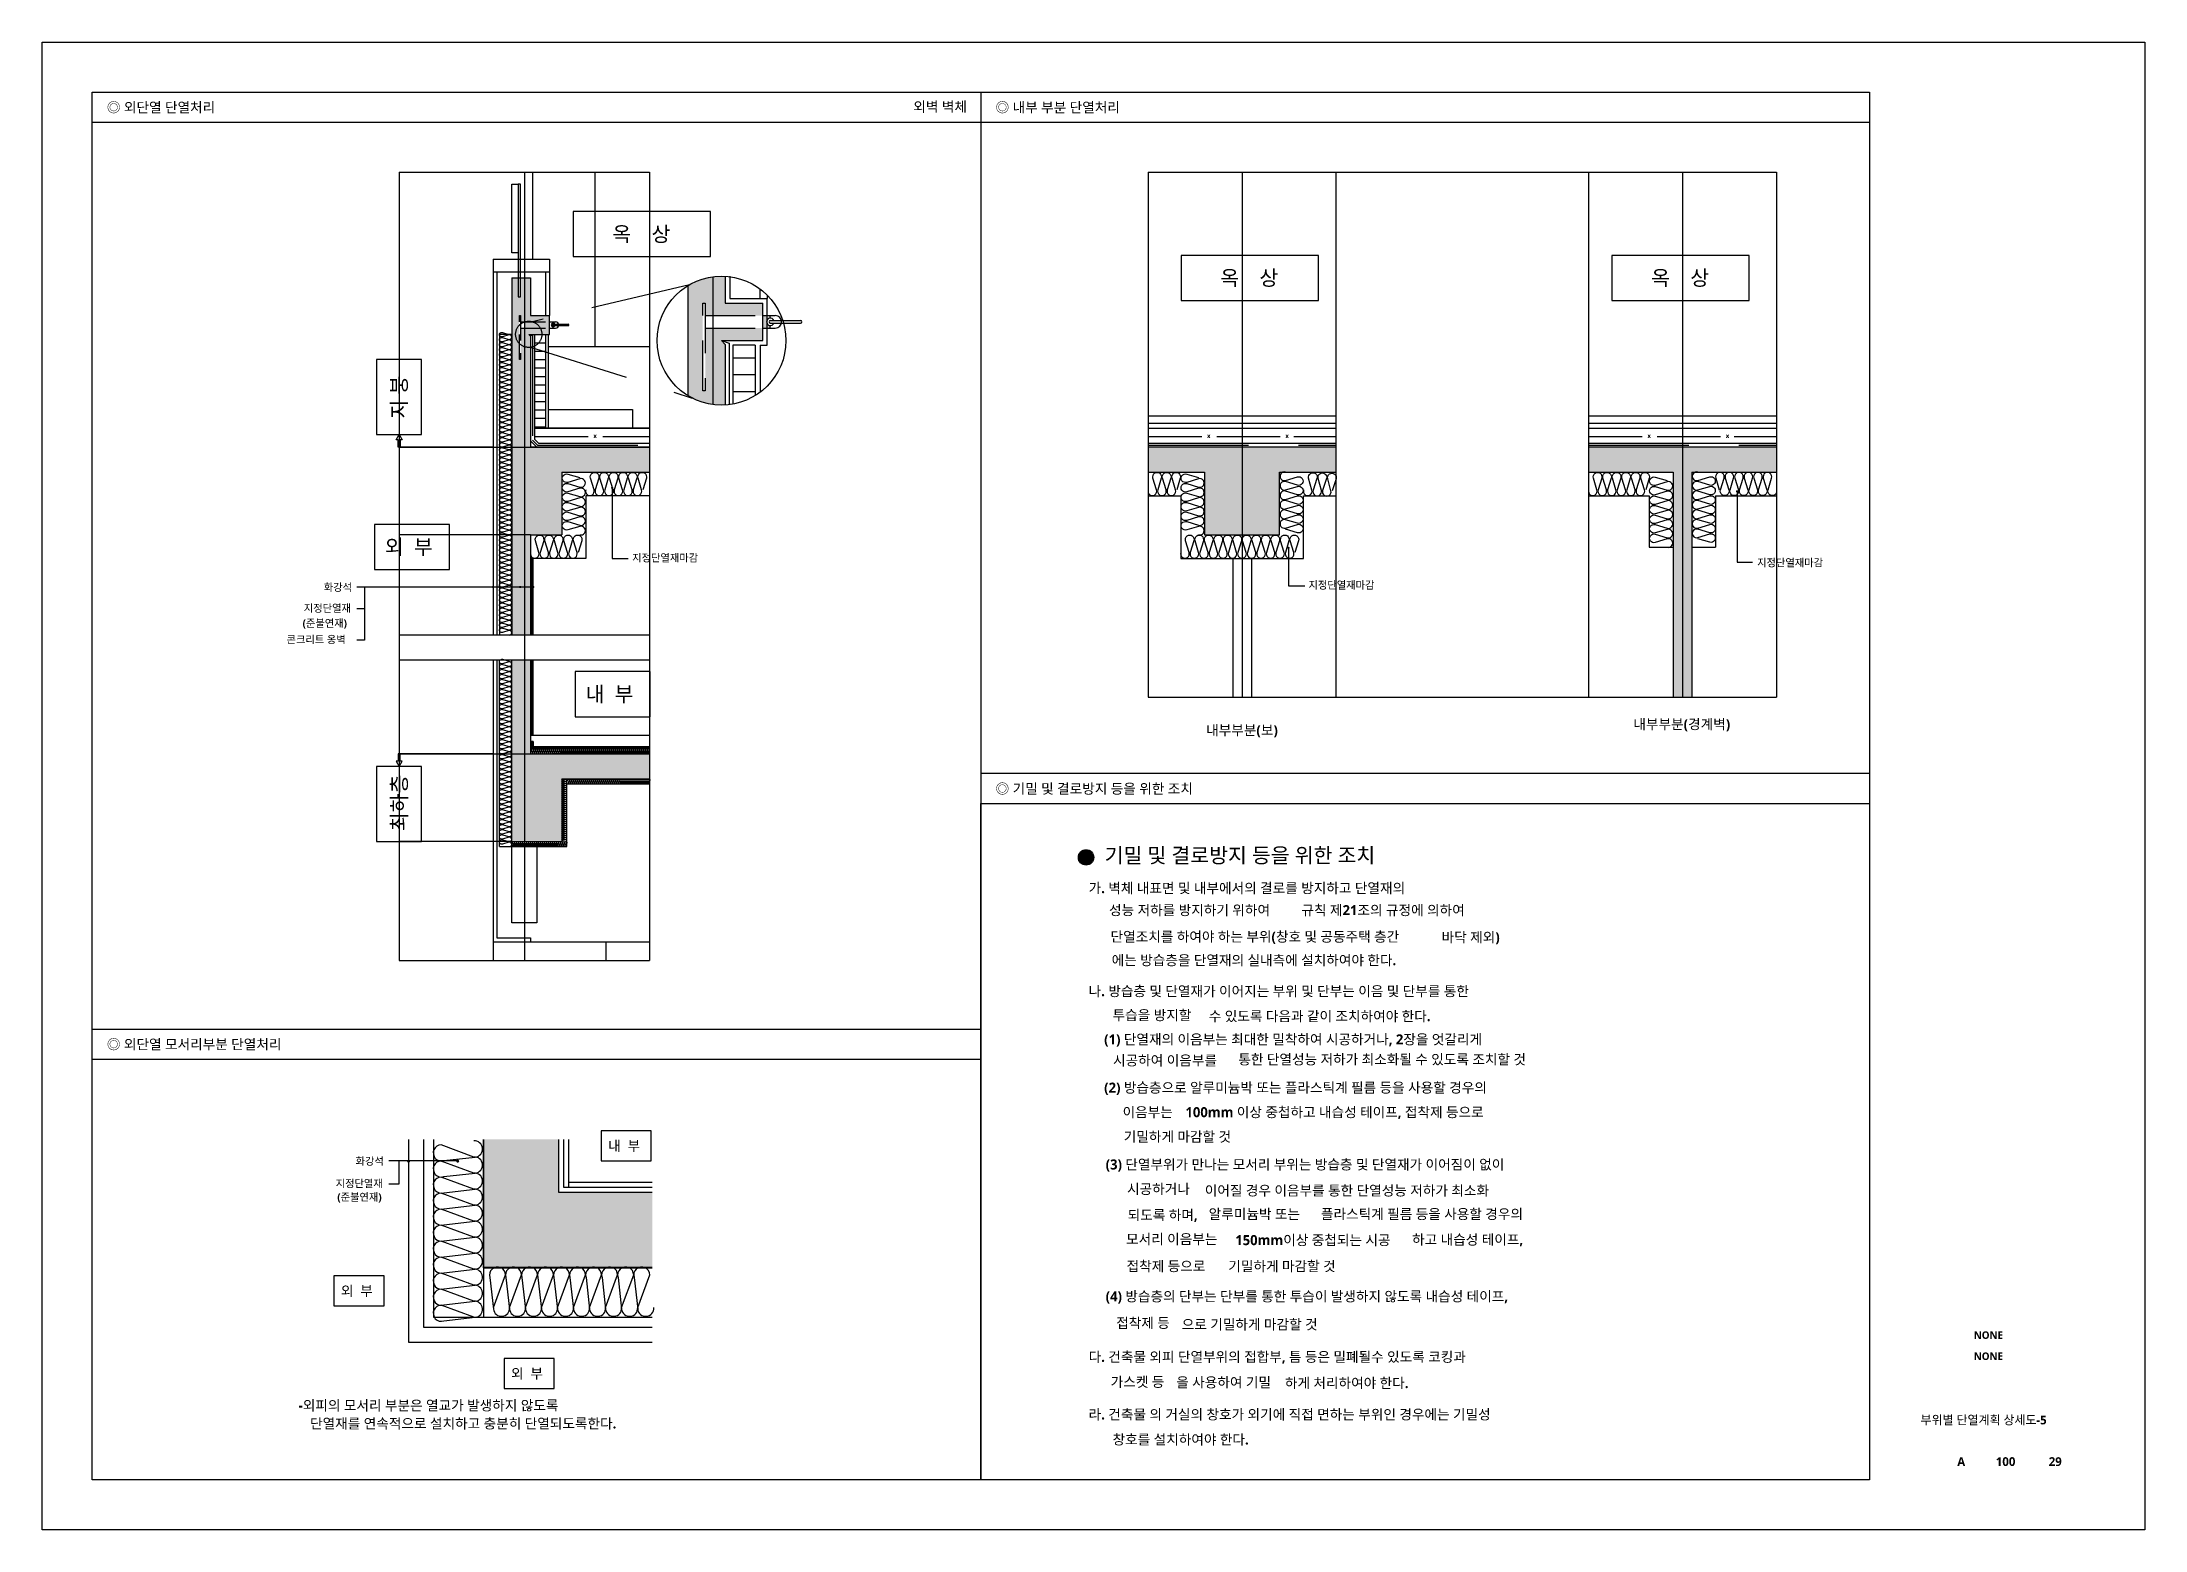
# Model space of a CAD drawing. Header units: millimetres. Extents: x 0 to 190005487, y 0 to 455456909.
# Drawn here: x 16800 to 21000, y 0 to 2970 of the extents above; entities that cross this region are included whole.
import ezdxf
from ezdxf.enums import TextEntityAlignment as Align

# ---------------------------------------------------------------- set-up
doc = ezdxf.new("R2010")
doc.units = ezdxf.units.MM
doc.header["$LTSCALE"] = 800
doc.header["$MEASUREMENT"] = 0
doc.linetypes.add('CEN', pattern=[62, 60, -1, 0, -1])
doc.linetypes.add('HIDDEN', pattern=[0.375, 0.25, -0.125])
doc.layers.get('0').update_dxf_attribs({"linetype": 'CONTINUOUS'})
doc.layers.get('Defpoints').update_dxf_attribs({"color": 153, "linetype": 'CONTINUOUS'})
for name, color, linetype in [('245', 253, 'CONTINUOUS'), ('253', 253, 'CONTINUOUS'), ('A-ANNO-TITL', 7, 'CONTINUOUS'), ('CEN', 1, 'CEN'), ('COL', 2, 'CONTINUOUS'), ('COR', 4, 'CONTINUOUS'), ('DIM', 7, 'CONTINUOUS'), ('FIN', 5, 'CONTINUOUS'), ('HAT', 5, 'CONTINUOUS'), ('HID', 4, 'HIDDEN'), ('TEX', 3, 'CONTINUOUS'), ('text', 3, 'CONTINUOUS'), ('WAL', 3, 'CONTINUOUS'), ('WID', 4, 'CONTINUOUS'), ('내부마감', 9, 'CONTINUOUS')]:
    doc.layers.add(name, color=color, linetype=linetype)
doc.layers.add('치수보조선', color=64, linetype='CONTINUOUS', plot=False)
doc.styles.add('SH_대대리576', font='')
doc.styles.get('SH_대대리576').set_extended_font_data('NanumGothic', bold=True)

msp = doc.modelspace()

# ---------------------------------------------------------------- texts
at = {"color": 2, "style": 'SH_대대리576'}
for s, height, p in [('옥    상', 30, (17939, 2571.8)), ('옥    상', 30, (19153.1, 2484.3)), ('옥    상', 30, (20013.7, 2484.3)), ('외  부', 30, (17484.8, 1947.3)), ('내  부', 30, (17885.6, 1653.3)), ('기밀 및 결로방지 등을 위한 조치', 30, (18922.4, 1331.6)), ('내  부', 20, (17930.7, 756.7)), ('외  부', 20, (17396.9, 467.1)), ('외  부', 20, (17736.7, 302.3))]:
    msp.add_text(s, height=height, dxfattribs=at).set_placement(p)
for s, p in [('지 붕', (17527.9, 2218.6)), ('최하층', (17528.1, 1394.9))]:
    msp.add_text(s, height=30, rotation=90, dxfattribs=at).set_placement(p)
at = {"style": 'SH_대대리576'}
for p in [(17901, 2179.4), (19126.6, 2179.4), (19283.1, 2179.4), (20006.2, 2179.4), (20162.7, 2179.4)]:
    msp.add_text('x', height=9.38, dxfattribs=at).set_placement(p)
at = {"layer": 'A-ANNO-TITL', "style": 'SH_대대리576'}
for s, height, p in [('NONE', 15, (20687.3, 388.9)), ('NONE', 15, (20687.3, 346.7)), ('부위별 단열계획 상세도-5', 17.5, (20677.8, 219.9)), ('A', 17.5, (20633.1, 136.4)), ('100', 17.5, (20721.7, 136.4)), ('29', 17.5, (20820.8, 136.4))]:
    msp.add_text(s, height=height, dxfattribs=at).set_placement(p, align=Align.MIDDLE)
at = {"layer": 'COL', "style": 'SH_대대리576'}
for s, p in [('가. 벽체 내표면 및 내부에서의 결로를 방지하고 단열재의', (18890.3, 1271.2)), (' 성능 저하를 방지하기 위하여', (18924.3, 1227.2)), ('규칙 제21조의 규정에 의하여', (19315.3, 1227.2)), (' 단열조치를 하여야 하는 부위(창호 및 공동주택 층간', (18927.3, 1174.2)), ('바닥 제외)', (19595.3, 1173.2)), ('에는 방습층을 단열재의 실내측에 설치하여야 한다.', (18936.3, 1127.2)), ('나. 방습층 및 단열재가 이어지는 부위 및 단부는 이음 및 단부를 통한 ', (18890.3, 1065.5)), (' 투습을 방지할', (18931.3, 1017.5)), ('수 있도록 다음과 같이 조치하여야 한다.', (19130.3, 1015.5)), ('(1) 단열재의 이음부는 최대한 밀착하여 시공하거나, 2장을 엇갈리게 ', (18921.3, 969.2)), (' 시공하여 이음부를', (18932.3, 927.2)), ('통한 단열성능 저하가 최소화될 수 있도록 조치할 것', (19189.3, 929.2)), ('(2) 방습층으로 알루미늄박 또는 플라스틱계 필름 등을 사용할 경우의 ', (18921.3, 872.9)), (' 이음부는 ', (18951.3, 823.9)), ('100mm 이상 중첩하고 내습성 테이프, 접착제 등으로 ', (19083.6, 823.9)), (' 기밀하게 마감할 것', (18953.6, 774.9)), ('(3) 단열부위가 만나는 모서리 부위는 방습층 및 단열재가 이어짐이 없이', (18924.3, 719.5)), (' 시공하거나', (18960.3, 670.5)), ('이어질 경우 이음부를 통한 단열성능 저하가 최소화', (19122.3, 667.5)), ('되도록 하며,', (18968.3, 618.5)), (' 알루미늄박 또는', (19123.3, 620.5)), ('플라스틱계 필름 등을 사용할 경우의', (19354.3, 620.5)), (' 모서리 이음부는 ', (18958.3, 570.5)), (' 150mm이상 중첩되는 시공', (19176.3, 568.5)), ('하고 내습성 테이프, ', (19536.3, 569.5)), (' 접착제 등으로 ', (18959.3, 516.5)), ('기밀하게 마감할 것', (19169.3, 516.5)), ('(4) 방습층의 단부는 단부를 통한 투습이 발생하지 않도록 내습성 테이프,', (18924.3, 456.2)), ('접착제 등', (18945.3, 403.2)), ('으로 기밀하게 마감할 것', (19076.3, 400.2)), ('다. 건축물 외피 단열부위의 접합부, 틈 등은 밀폐될수 있도록 코킹과 ', (18890.3, 335.5)), ('가스켓 등', (18934.3, 285.5)), ('을 사용하여 기밀', (19065.3, 284.5)), ('하게 처리하여야 한다.', (19282.3, 283.2)), ('-외피의 모서리 부분은 열교가 발생하지 않도록', (17312.3, 238.5)), ('단열재를 연속적으로 설치하고 충분히 단열되도록한다.', (17335.3, 202.5)), ('라. 건축물 의 거실의 창호가 외기에 직접 면하는 부위인 경우에는 기밀성 ', (18890.3, 220.5)), (' 창호를 설치하여야 한다.', (18931.3, 170.5))]:
    msp.add_text(s, height=20, dxfattribs=at).set_placement(p)
at = {"layer": 'text', "color": 2, "style": 'SH_대대리576'}
for s, p in [('◎ 외단열 단열처리', (16929.4, 2829.6)), ('외벽 벽체', (18540.1, 2830.9)), ('◎ 내부 부분 단열처리', (18704.4, 2829.6)), ('내부부분(보)', (19125, 1586.3)), ('내부부분(경계벽)', (19978.3, 1598.4)), ('◎ 기밀 및 결로방지 등을 위한 조치', (18704.4, 1469.6)), ('◎ 외단열 모서리부분 단열처리', (16929.4, 959.3))]:
    msp.add_text(s, height=20, dxfattribs=at).set_placement(p)
at = {"layer": 'text', "style": 'SH_대대리576'}
for s, p in [('지정단열재마감', (17978.6, 1933)), ('지정단열재마감', (20225.4, 1923.2)), ('화강석', (17362.6, 1874.1)), ('지정단열재마감', (19329.4, 1878.6)), ('지정단열재', (17322.8, 1832.4)), ('(준불연재)', (17320.4, 1802.4)), ('콘크리트 옹벽', (17288.4, 1769.8)), ('화강석', (17426.2, 728.7)), ('지정단열재', (17386.4, 684)), ('(준불연재)', (17389.7, 656.9))]:
    msp.add_text(s, height=15, dxfattribs=at).set_placement(p)

# ---------------------------------------------------------------- blocks, each defined once
blk = doc.blocks.new('insul2')
blk.add_lwpolyline([(0.199, 0.194), (0.439, 0.844, 1.172784), (0.127, 0.794), (0.199, 0.164, 0.995634), (0.519, 0.194)], format="xyb")
blk = doc.blocks.new('A$C586B35AF')
at = {"layer": 'COR'}
for p, q in [((0, 100), (50, 100)), ((30, 90), (30, 100)), ((0, 50), (50, 50)), ((30, 80), (150.8, 80)), ((30, 70), (150.8, 70)), ((30, 50), (30, 60))]:
    blk.add_line(p, q, dxfattribs=at)
for centre, radius, start, end in [((30, 75), 15, 19.47122, 340.52878), ((50, 75), 25, 270, 90), ((30, 75), 5, 90, 270), ((150.8, 75), 5, 270, 90)]:
    blk.add_arc(centre, radius, start, end, dxfattribs=at)
blk = doc.blocks.new('A$C08593B82')
at = {"layer": 'HID'}
for p, q in [((-230, 100), (0, 100)), ((-230, 50), (0, 50))]:
    blk.add_line(p, q, dxfattribs=at)
blk.add_lwpolyline([(-240, -200), (-240, 150), (-230, 150), (-230, -200)], close=True, dxfattribs=at)
at = {"layer": 'COR'}
blk.add_blockref('A$C586B35AF', (0, 0), dxfattribs=at)
blk = doc.blocks.new('insul1')
blk.add_lwpolyline([(0, 0.25, 1.344031), (0.35, 0.25), (0.2, 0.75, -1.344031), (0.55, 0.75), (0.4, 0.25)], format="xyb")
blk = doc.blocks.new('dr-sy-025-D-M')
blk.add_lwpolyline([(0, 0), (24, -43.2), (8.8, -43.2), (8.8, -100), (-8, -100), (-8, -43.2), (-24, -43.2)], close=True)

# ---------------------------------------------------------------- hatches: boundary and pattern name
at = {"layer": '245'}
h = msp.add_hatch(color=256, dxfattribs=at)
edge = h.paths.add_edge_path()
edge.add_line((17831.7, 674.5), (17831.7, 779.5))
edge.add_line((17831.7, 779.5), (17681.7, 779.5))
edge.add_line((17681.7, 779.5), (17681.7, 524.5))
edge.add_line((17681.7, 524.5), (17706.2, 524.5))
edge.add_ellipse((17709.7, 508.9), major_axis=(-11.3, 11.3), ratio=1, start_angle=302.5372, end_angle=327.4628, ccw=False)
edge.add_line((17713.1, 524.5), (18018.7, 524.5))
edge.add_line((18018.7, 524.5), (18018.7, 674.5))
edge.add_line((18018.7, 674.5), (17831.7, 674.5))
at = {"layer": '253'}
h = msp.add_hatch(color=256, dxfattribs=at)
edge = h.paths.add_edge_path()
edge.add_line((17763.3, 1881.9), (17775.8, 1881.9))
edge.add_line((17775.8, 1881.9), (17775.8, 1945.9))
edge.add_ellipse((17784.1, 1948.4), major_axis=(6.14, 6.14), ratio=1, start_angle=118.3008, end_angle=151.6992, ccw=False)
edge.add_line((17775.4, 1949.3), (17775.8, 1986.6))
edge.add_line((17775.8, 1986.6), (17763.3, 1986.6))
edge.add_line((17763.3, 1986.6), (17763.3, 1881.9))
h.paths.add_polyline_path([(17775.8, 1881.9), (17763.3, 1881.9), (17763.3, 1786.6), (17775.8, 1786.6)])
h.paths.add_polyline_path([(17737.1, 1882.2, -1.102674), (17739.3, 1881.9), (17753.9, 1881.9, -1.217034), (17756.1, 1881.9), (17763.3, 1881.9), (17763.3, 1786.6), (17738.3, 1786.6), (17738.3, 1881, -0.419966)])
h.paths.add_polyline_path([(17763.3, 1986.6), (17738.3, 1986.6), (17738.3, 1883.3, -0.466622), (17739.3, 1881.9), (17753.9, 1881.9, -1.217034), (17756.1, 1881.9), (17763.3, 1881.9)])
h.paths.add_polyline_path([(17763.3, 2161.6), (17738.3, 2161.6), (17738.3, 1986.6), (17763.3, 1986.6)])
h.paths.add_polyline_path([(17763.3, 1986.6), (17775.8, 1986.6), (17838.3, 1986.6), (17838.3, 2111.6), (18013.3, 2111.6), (18013.3, 2161.6), (17775.8, 2161.6), (17763.3, 2161.6)])
h.paths.add_polyline_path([(17763.3, 2399.1), (17755.8, 2399.1), (17755.8, 2336.6), (17753.3, 2336.6), (17753.3, 2424.1), (17755.8, 2424.1), (17755.8, 2411.6), (17763.3, 2411.6), (17763.3, 2499.1), (17755.8, 2499.1), (17755.8, 2461.6), (17750.8, 2461.6), (17750.8, 2499.1), (17738.3, 2499.1), (17738.3, 2161.6), (17763.3, 2161.6)])
h.paths.add_polyline_path([(17775.8, 2382.8), (17772, 2386.6), (17813.3, 2386.6), (17813.3, 2399.1), (17763.3, 2399.1), (17763.3, 2161.6), (17775.8, 2161.6)])
h.paths.add_polyline_path([(17813.3, 2399.1), (17813.3, 2411.6), (17763.3, 2411.6), (17763.3, 2399.1)])
h.paths.add_polyline_path([(17813.3, 2411.6), (17813.3, 2424.1), (17775.8, 2424.1), (17775.8, 2499.1), (17763.3, 2499.1), (17763.3, 2411.6)])
h = msp.add_hatch(color=256, dxfattribs=at)
h.paths.add_polyline_path([(18124.5, 2449.1), (18124.5, 2424.1), (18239.5, 2424.1), (18239.5, 2449.1), (18164.5, 2449.1), (18164.5, 2502.5, 0.153823), (18089.5, 2483.6), (18089.5, 2264.5, 0.153823), (18164.5, 2245.6), (18164.5, 2366.6), (18157, 2374.1), (18239.5, 2374.1), (18239.5, 2399.1), (18124.5, 2399.1), (18124.5, 2274.1), (18119.5, 2274.1), (18119.5, 2449.1)])
h.paths.add_polyline_path([(18254.5, 2419.1), (18239.5, 2424.1), (18124.5, 2424.1), (18124.5, 2399.1), (18239.5, 2399.1), (18254.5, 2399.1), (18254.5, 2404.1, -1)])
h.paths.add_polyline_path([(18239.5, 2399.1), (18239.5, 2424.1), (18124.5, 2424.1), (18124.5, 2399.1)], flags=17)
h = msp.add_hatch(color=256, dxfattribs=at)
h.paths.add_polyline_path([(19009.3, 2161.6), (19009.3, 2111.6), (19121.8, 2111.6), (19121.8, 1986.6), (19196.8, 1986.6), (19196.8, 2161.6)])
edge = h.paths.add_edge_path()
edge.add_line((19196.8, 1986.6), (19271.8, 1986.6))
edge.add_line((19271.8, 1986.6), (19271.8, 2111.6))
edge.add_line((19271.8, 2111.6), (19278.7, 2111.6))
edge.add_ellipse((19281.2, 2103.2), major_axis=(-6.14, 6.14), ratio=1, start_angle=-61.6992, end_angle=-28.3008, ccw=False)
edge.add_line((19283.7, 2111.6), (19384.3, 2111.6))
edge.add_line((19384.3, 2111.6), (19384.3, 2161.6))
edge.add_line((19384.3, 2161.6), (19196.8, 2161.6))
edge.add_line((19196.8, 2161.6), (19196.8, 1986.6))
for points in [[(20057.6, 2111.6), (20057.6, 1662.1), (20076.4, 1662.1), (20076.4, 2161.6), (19888.9, 2161.6), (19888.9, 2111.6)], [(20095.1, 2111.6), (20095.1, 1662.1), (20076.4, 1662.1), (20076.4, 2161.6), (20263.9, 2161.6), (20263.9, 2111.6)]]:
    msp.add_hatch(color=256, dxfattribs=at).paths.add_polyline_path(points)
h = msp.add_hatch(color=256, dxfattribs=at)
h.paths.add_polyline_path([(18013.3, 1499.1), (18013.3, 1549.1), (17775.8, 1549.1), (17763.3, 1549.1), (17763.3, 1374.1), (17838.3, 1374.1), (17838.3, 1499.1)])
h.paths.add_polyline_path([(17738.3, 1374.1), (17763.3, 1374.1), (17763.3, 1549.1), (17738.3, 1549.1)])
h.paths.add_polyline_path([(17763.3, 1736.6), (17738.3, 1736.6), (17738.3, 1549.1), (17763.3, 1549.1)])
edge = h.paths.add_edge_path()
edge.add_line((17775.8, 1736.6), (17763.3, 1736.6))
edge.add_line((17763.3, 1736.6), (17763.3, 1549.1))
edge.add_line((17763.3, 1549.1), (17775.8, 1549.1))
edge.add_line((17775.8, 1549.1), (17775.8, 1550.5))
edge.add_ellipse((17777.5, 1551), major_axis=(1.29, 1.29), ratio=1, start_angle=118.3008, end_angle=151.6992, ccw=False)
edge.add_line((17775.8, 1551.6), (17775.8, 1736.6))
at = {"layer": 'HAT'}
h = msp.add_hatch(color=2, dxfattribs=at)
edge = h.paths.add_edge_path()
edge.add_arc((18885.2, 1342.5), 15.4, 0, 360)

# ---------------------------------------------------------------- linework, layer by layer
for p, q in [((18675, 2870), (18675, 100)), ((17783.3, 2182.9), (17890.4, 2182.9)), ((17919.7, 2182.9), (18013.3, 2182.9)), ((19009.3, 2182.9), (19116.1, 2182.9)), ((19146.2, 2182.9), (19272.6, 2182.9)), ((19300.1, 2182.9), (19384.3, 2182.9)), ((19888.9, 2182.9), (19995.6, 2182.9)), ((20025.7, 2182.9), (20152.1, 2182.9)), ((20179.6, 2182.9), (20263.9, 2182.9)), ((20450, 1510), (18675, 1510)), ((16900, 999.7), (18675, 999.7)), ((16900, 939.7), (18675, 939.7))]:
    msp.add_line(p, q)
for points in [[(16900, 2870), (20450, 2870), (20450, 100), (16900, 100)], [(16900, 2810), (20450, 2810), (20450, 100), (16900, 100)], [(17860.7, 2631.8), (17860.7, 2541.8), (18135.2, 2541.8), (18135.2, 2631.8)], [(19074.8, 2544.3), (19074.8, 2454.3), (19349.3, 2454.3), (19349.3, 2544.3)], [(19935.3, 2544.3), (19935.3, 2454.3), (20209.8, 2454.3), (20209.8, 2544.3)], [(17467.9, 2186.7), (17557.9, 2186.7), (17557.9, 2336.7), (17467.9, 2336.7)], [(17464, 2007.3), (17464, 1917.3), (17614, 1917.3), (17614, 2007.3)], [(17864.7, 1713.3), (17864.7, 1623.3), (18014.7, 1623.3), (18014.7, 1713.3)], [(17468.1, 1374.1), (17558.1, 1374.1), (17558.1, 1524.1), (17468.1, 1524.1)], [(18675, 1450), (20450, 1450), (20450, 100), (18675, 100)], [(17916.8, 796.7), (17916.8, 736.7), (18016.8, 736.7), (18016.8, 796.7)], [(17383, 507.1), (17383, 447.1), (17483, 447.1), (17483, 507.1)], [(17722.8, 342.3), (17722.8, 282.3), (17822.8, 282.3), (17822.8, 342.3)]]:
    msp.add_lwpolyline(points, close=True)
at = {"layer": 'CEN'}
for p, q in [((17763.3, 2710.2), (17763.3, 1136.9)), ((19196.8, 2710.2), (19196.8, 1662.5)), ((20076.4, 2710.2), (20076.4, 1662.5)), ((18139.5, 2501.5), (18139.5, 2246.6)), ((17513.3, 2161.6), (18013.3, 2161.6)), ((17513.3, 1736.6), (18013.3, 1736.6)), ((17513.3, 1549.1), (18013.3, 1549.1))]:
    msp.add_line(p, q, dxfattribs=at)
at = {"layer": 'COL'}
for p, q in [((17738.3, 2499.1), (17775.8, 2499.1)), ((17738.3, 2499.1), (17738.3, 1786.6)), ((17775.8, 2499.1), (17775.8, 2424.1)), ((18089.5, 2483.6), (18089.5, 2264.5)), ((18164.5, 2502.5), (18164.5, 2449.1)), ((18164.5, 2449.1), (18239.5, 2449.1)), ((18239.5, 2374.1), (18239.5, 2449.1)), ((17775.8, 2424.1), (17813.3, 2424.1)), ((17813.3, 2386.6), (17813.3, 2424.1)), ((17772, 2386.6), (17813.3, 2386.6)), ((17772, 2386.6), (17775.8, 2382.8)), ((17775.8, 2382.8), (17775.8, 2161.6)), ((17775.8, 2382.8), (17775.8, 2161.6)), ((18157, 2374.1), (18239.5, 2374.1)), ((18157, 2374.1), (18164.5, 2366.6)), ((18164.5, 2366.6), (18164.5, 2245.6)), ((18164.5, 2366.6), (18164.5, 2245.6)), ((18013.3, 2161.6), (17775.8, 2161.6)), ((19384.3, 2161.6), (19009.3, 2161.6)), ((20263.9, 2161.6), (19888.9, 2161.6)), ((17838.3, 2111.6), (18013.3, 2111.6)), ((17838.3, 2111.6), (17838.3, 1986.6)), ((19009.3, 2111.6), (19121.8, 2111.6)), ((19121.8, 2111.6), (19121.8, 1986.6)), ((19271.8, 1986.6), (19271.8, 2111.6)), ((19271.8, 2111.6), (19384.3, 2111.6)), ((19888.9, 2111.6), (20057.6, 2111.6)), ((20057.6, 2111.6), (20057.6, 1662.1)), ((20095.1, 2111.6), (20263.9, 2111.6)), ((20095.1, 2111.6), (20095.1, 1663.7)), ((17775.8, 1986.6), (17838.3, 1986.6)), ((17775.8, 1986.6), (17775.8, 1786.6)), ((19121.8, 1986.6), (19271.8, 1986.6)), ((17738.3, 1374.1), (17738.3, 1736.6)), ((17775.8, 1736.6), (17775.8, 1549.1)), ((17775.8, 1549.1), (18013.3, 1549.1)), ((17838.3, 1499.1), (18013.3, 1499.1)), ((17838.3, 1499.1), (17838.3, 1374.1)), ((17738.3, 1374.1), (17838.3, 1374.1)), ((17681.7, 779.5), (17681.7, 524.5)), ((17831.7, 779.5), (17831.7, 674.5)), ((17831.7, 674.5), (18018.7, 674.5)), ((17681.7, 524.5), (18018.7, 524.5))]:
    msp.add_line(p, q, dxfattribs=at)
at = {"layer": 'COR'}
for p, q in [((17783.3, 2386.6), (17783.3, 2177.2)), ((17805.8, 2386.6), (17805.8, 2199.1)), ((17810.8, 2386.6), (17810.8, 2199.1)), ((18179.5, 2365.1), (18179.5, 2247.4)), ((18224.5, 2365.1), (18179.5, 2365.1)), ((18224.5, 2365.1), (18224.5, 2264.5)), ((18234.5, 2365.1), (18248.5, 2365.1)), ((18234.5, 2365.1), (18234.5, 2271.3)), ((17700.8, 2161.6), (17513.3, 2161.6)), ((17788.3, 2161.6), (17775.8, 2174.1)), ((17791.4, 2169.1), (17783.3, 2177.2)), ((17791.4, 2169.1), (18013.3, 2169.1)), ((19009.3, 2169.1), (19384.3, 2169.1)), ((19888.9, 2169.1), (20263.9, 2169.1)), ((17700.8, 1549.1), (17513.3, 1549.1)), ((17531.7, 779.5), (17531.7, 374.5)), ((17561.7, 779.5), (17561.7, 404.5)), ((17581.7, 779.5), (17581.7, 424.5)), ((17841.7, 779.5), (17841.7, 684.5)), ((17851.7, 779.5), (17851.7, 684.5)), ((17841.7, 684.5), (18018.7, 684.5)), ((17851.7, 694.5), (18018.7, 694.5)), ((17681.7, 524.5), (17681.7, 424.5)), ((17581.7, 424.5), (18018.7, 424.5)), ((17561.7, 404.5), (18018.7, 404.5)), ((17531.7, 374.5), (18018.7, 374.5))]:
    msp.add_line(p, q, dxfattribs=at)
for points in [[(17713.3, 1364.1), (17848.3, 1364.1), (17848.3, 1489.1), (18013.3, 1489.1)], [(17788.3, 1374.1), (17788.3, 1211.6), (17738.3, 1211.6), (17738.3, 1374.1)], [(17680.7, 779.5), (17680.7, 523.5), (18018.7, 523.5)], [(17681.7, 779.5), (17681.7, 524.5), (18018.7, 524.5)]]:
    msp.add_lwpolyline(points, dxfattribs=at)
msp.add_circle((18157, 2374.1), 128.7, dxfattribs=at)
at = {"layer": 'Defpoints'}
msp.add_lwpolyline([(16800, 2970), (21000, 2970), (21000, 0), (16800, 0)], close=True, dxfattribs=at)
at = {"layer": 'DIM'}
for p, q in [((17938.7, 2080.1), (17938.7, 1939.1)), ((20185.6, 2073.1), (20185.6, 1932.1)), ((17938.7, 1939.1), (17970.9, 1939.1)), ((19289.5, 1960.6), (19289.5, 1884.7)), ((20185.6, 1932.1), (20216.5, 1932.1)), ((17780.8, 1881.9), (17429, 1881.9)), ((17444, 1881.9), (17444, 1776)), ((19289.5, 1884.7), (19322, 1884.7)), ((17444, 1838.8), (17429, 1838.8)), ((17444, 1776), (17429, 1776)), ((17631.5, 736.5), (17492.5, 736.5)), ((17512.5, 736.5), (17512.5, 690.4)), ((17512.5, 690.4), (17492.5, 690.4))]:
    msp.add_line(p, q, dxfattribs=at)
for points, const_width in [([(17937.6, 2080.1, 1), (17939.8, 2080.1, 1)], 2.25), ([(20184.4, 2073.1, 1), (20186.7, 2073.1, 1)], 2.25), ([(19288.4, 1960.6, 1), (19290.6, 1960.6, 1)], 2.25), ([(17699.6, 1882.2, 1), (17701.9, 1882.2, 1)], 2.25), ([(17712.4, 1882.2, 1), (17714.6, 1882.2, 1)], 2.25), ([(17737.1, 1882.2, 1), (17739.4, 1882.2, 1)], 2.25), ([(17753.9, 1882.2, 1), (17756.1, 1882.2, 1)], 2.25), ([(17775.9, 1882.2, 1), (17778.1, 1882.2, 1)], 2.25), ([(17780.1, 1882.2, 1), (17782.4, 1882.2, 1)], 2.25), ([(17530.6, 736.1, 1), (17533.6, 736.1, 1)], 3), ([(17628.6, 736.1, 1), (17631.6, 736.1, 1)], 3)]:
    msp.add_lwpolyline(points, format="xyb", close=True, dxfattribs=dict(at, const_width=const_width))
at = {"layer": 'FIN'}
for p, q in [((17713.3, 2386.6), (17713.3, 1786.6)), ((17738.3, 2386.6), (17713.3, 2386.6)), ((17738.3, 2386.6), (17713.3, 2386.6)), ((19009.3, 2224.1), (19384.3, 2224.1)), ((19009.3, 2209.1), (19384.3, 2209.1)), ((19888.9, 2224.1), (20263.9, 2224.1)), ((19888.9, 2209.1), (20263.9, 2209.1)), ((17775.8, 1986.6), (17513.3, 1986.6)), ((17713.3, 1364.1), (17713.3, 1736.6)), ((17738.3, 1374.1), (17513.3, 1374.1))]:
    msp.add_line(p, q, dxfattribs=at)
msp.add_lwpolyline([(17810.8, 2236.6), (17979.4, 2236.6), (17979.4, 2199.1)], dxfattribs=at)
at = {"layer": 'HID'}
for p, q in [((18092.8, 2485.6), (17779.8, 2411.6)), ((17772, 2386.6), (17779.5, 2384.1)), ((17775.8, 2360.7), (18098.6, 2259.4)), ((17779.5, 2384.1), (17779.5, 2175.6)), ((18157, 2374.1), (18172, 2369.1)), ((18172, 2369.1), (18172, 2246.3)), ((17789.8, 2165.3), (17779.5, 2175.6)), ((17789.8, 2165.3), (18013.3, 2165.3)), ((19009.3, 2165.3), (19384.3, 2165.3)), ((19888.9, 2165.3), (20263.9, 2165.3))]:
    msp.add_line(p, q, dxfattribs=at)
msp.add_circle((17772, 2386.6), 26.2, dxfattribs=at)
at = {"layer": 'TEX', "color": 2}
msp.add_circle((18885.2, 1342.5), 15.4, dxfattribs=at)
at = {"layer": 'WAL'}
for p, q in [((18013.3, 2199.1), (17783.3, 2199.1)), ((19009.3, 2199.1), (19384.3, 2199.1)), ((19888.9, 2199.1), (20263.9, 2199.1))]:
    msp.add_line(p, q, dxfattribs=at)
at = {"layer": 'WID'}
for p, q in [((17700.8, 2536.6), (17813.3, 2536.6)), ((17700.8, 2536.6), (17700.8, 2511.6)), ((17813.3, 2536.6), (17813.3, 2511.6)), ((17700.8, 2511.6), (17813.3, 2511.6)), ((17700.8, 2511.6), (17700.8, 1786.6)), ((17708.3, 2511.6), (17708.3, 1786.6)), ((17805.8, 2511.6), (17805.8, 2424.1)), ((17813.3, 2511.6), (17813.3, 2424.1)), ((18173.5, 2502.5), (18173.5, 2458.1)), ((18173.5, 2458.1), (18248.5, 2458.1)), ((18233.5, 2477.5), (18233.5, 2458.1)), ((18248.5, 2464.5), (18248.5, 2458.1)), ((18248.5, 2365.1), (18248.5, 2458.1)), ((17805.8, 2385.8), (17783.3, 2385.8)), ((17805.8, 2369.1), (17783.3, 2369.1)), ((17805.8, 2352.3), (17783.3, 2352.3)), ((18013.3, 2361.6), (17810.8, 2361.6)), ((18013.3, 2361.6), (17813.3, 2361.6)), ((17805.8, 2335.6), (17783.3, 2335.6)), ((17805.8, 2318.8), (17783.3, 2318.8)), ((18224.5, 2339.1), (18179.5, 2339.1)), ((17805.8, 2302.1), (17783.3, 2302.1)), ((17805.8, 2285.3), (17783.3, 2285.3)), ((17805.8, 2268.6), (17783.3, 2268.6)), ((18224.5, 2305.6), (18179.5, 2305.6)), ((18224.5, 2272.1), (18179.5, 2272.1)), ((17805.8, 2251.8), (17783.3, 2251.8)), ((17805.8, 2235.1), (17783.3, 2235.1)), ((17805.8, 2218.3), (17783.3, 2218.3)), ((17805.8, 2201.6), (17783.3, 2201.6)), ((17783.3, 2199.1), (18013.3, 2199.1)), ((19888.9, 2064.1), (20010.1, 2064.1)), ((20010.1, 2064.1), (20010.1, 1961.6)), ((20142.6, 2064.1), (20263.9, 2064.1)), ((20142.6, 2064.1), (20142.6, 1961.6)), ((17778.3, 1786.6), (17778.3, 1939.1)), ((17780.8, 1786.6), (17780.8, 1939.1)), ((20010.1, 1961.6), (20057.6, 1961.6)), ((20095.1, 1961.6), (20142.6, 1961.6)), ((17700.8, 1736.6), (17700.8, 1549.1)), ((17708.3, 1736.6), (17708.3, 1549.1)), ((17778.3, 1586.6), (17778.3, 1736.6)), ((17780.8, 1586.6), (17780.8, 1736.6)), ((17700.8, 1549.1), (17700.8, 1174.1)), ((17708.3, 1549.1), (17708.3, 1181.6)), ((17708.3, 1181.6), (17775.8, 1181.6)), ((17775.8, 1181.6), (17775.8, 1174.1)), ((17700.8, 1174.1), (17775.8, 1174.1))]:
    msp.add_line(p, q, dxfattribs=at)
for points in [[(17779.4, 2710.2), (17779.4, 2536.6)], [(17904.5, 2361.6), (17904.5, 2710.2)], [(18013.3, 2064.1), (17885.8, 2064.1), (17885.8, 1939.1), (17775.8, 1939.1)], [(19009.3, 2064.1), (19074.3, 2064.1), (19074.3, 1939.1), (19215.6, 1939.1)], [(19215.6, 1939.1), (19319.3, 1939.1), (19319.3, 2064.1), (19384.3, 2064.1)]]:
    msp.add_lwpolyline(points, dxfattribs=at)
at = {"layer": '내부마감'}
for p, q in [((19178.1, 1939.1), (19178.1, 1662.1)), ((19215.6, 1939.1), (19215.6, 1663.7)), ((17775.8, 1586.6), (18013.3, 1586.6)), ((17780.8, 1574.1), (17775.8, 1574.1)), ((17780.8, 1574.1), (17780.8, 1559.1)), ((17780.8, 1564.1), (18013.3, 1564.1)), ((17780.8, 1559.1), (18013.3, 1559.1)), ((17700.8, 1174.1), (17700.8, 1136.9)), ((17775.8, 1174.1), (18013.3, 1174.1)), ((17925.8, 1174.1), (17925.8, 1136.9))]:
    msp.add_line(p, q, dxfattribs=at)
for points in [[(17750.8, 2549.1), (17738.3, 2549.1), (17738.3, 2686.6), (17750.8, 2686.6)], [(17755.8, 2686.6), (17750.8, 2686.6), (17750.8, 2461.6), (17755.8, 2461.6)]]:
    msp.add_lwpolyline(points, close=True, dxfattribs=at)
at = {"layer": '치수보조선'}
for p, q in [((17513.3, 2710.2), (17513.3, 1136.9)), ((17513.3, 2710.2), (18013.3, 2710.2)), ((18013.3, 2710.2), (18013.3, 1136.9)), ((19009.3, 2710.2), (19009.3, 1662.1)), ((19009.3, 2710.2), (20263.9, 2710.2)), ((19384.3, 2710.2), (19384.3, 1662.5)), ((19888.9, 2710.2), (19888.9, 1662.1)), ((20263.9, 2710.2), (20263.9, 1662.5)), ((17513.3, 1786.6), (18013.3, 1786.6)), ((17513.3, 1736.6), (18013.3, 1736.6)), ((19009.3, 1662.1), (20263.9, 1662.1)), ((17513.3, 1136.9), (18013.3, 1136.9))]:
    msp.add_line(p, q, dxfattribs=at)

# ---------------------------------------------------------------- block references
at = {"xscale": 0.25, "yscale": 0.25, "zscale": 0.25}
msp.add_blockref('dr-sy-025-D-M', (17513.2, 2186.6), dxfattribs=at)
at = {"xscale": -0.25, "yscale": 0.25, "zscale": 0.25, "rotation": 180}
msp.add_blockref('dr-sy-025-D-M', (17513.2, 1524.1), dxfattribs=at)
at = {"layer": 'COR'}
for p, xscale, yscale, zscale in [((18239.5, 2374.1), 0.5, 0.5, 0.5), ((17813.3, 2386.6), 0.25, 0.25, 0.25)]:
    msp.add_blockref('A$C08593B82', p, dxfattribs=dict(at, xscale=xscale, yscale=yscale, zscale=zscale))
at = {"layer": 'FIN', "zscale": 0.25, "row_count": 1, "row_spacing": 0}
for p, xscale, yscale, rotation, column_count, column_spacing in [((17738.3, 1786.6), 25, 25, 90.00000000031127, 60, 10), ((17885.8, 1986.6), 47.5, 47.5, 90, 6, 19), ((19121.8, 1986.6), 47.5, 47.5, 90.00000000007996, 6, 19), ((19271.8, 2111.6), 47.5, 47.5, 270, 6, 19), ((19319.3, 2064.1), 47.5, 47.5, 358.4941342035691, 3, 19), ((20057.6, 1961.6), 47.5, 47.5, 89.99999999997776, 7, 19), ((20095.1, 2111.6), 47.5, 47.5, 270, 7, 19), ((17738.3, 1364.1), 25, 25, 90, 37, 10), ((17780.8, 1559.1), 5, 5, 90, 7, 2), ((17848.3, 1374.1), 10, 10, 90, 31, 4)]:
    msp.add_blockref('insul1', p, dxfattribs=dict(at, xscale=xscale, yscale=yscale, rotation=rotation, column_count=column_count, column_spacing=column_spacing))
for p, xscale, yscale, column_count, column_spacing in [((17885.8, 2064.1), 47.5, 47.5, 6, 19), ((19009.3, 2064.1), 47.5, 47.5, 3, 19), ((19888.9, 2064.1), 47.5, 47.5, 6, 19), ((20263.9, 2064.1), -47.5, 47.5, 6, -19), ((17775.8, 1939.1), 47.5, 47.5, 5, 19), ((19074.3, 1939.1), 47.5, 47.5, 12, 19), ((17775.8, 1549.1), 10, 10, 59, 4), ((17848.3, 1489.1), 10, 10, 41, 4), ((17738.3, 1364.1), 10, 10, 27, 4)]:
    msp.add_blockref('insul1', p, dxfattribs=dict(at, xscale=xscale, yscale=yscale, column_count=column_count, column_spacing=column_spacing))
at = {"layer": 'FIN', "xscale": 100, "yscale": 100, "rotation": 90, "row_count": 1, "column_count": 11, "row_spacing": 0, "column_spacing": 32}
msp.add_blockref('insul2', (17681.7, 404.5), dxfattribs=at)
at = {"layer": 'FIN', "xscale": 100, "yscale": 100, "row_count": 1, "column_count": 10, "row_spacing": 0, "column_spacing": 32}
msp.add_blockref('insul2', (17681.7, 424.5), dxfattribs=at)
at = {"layer": '내부마감', "xscale": 5, "yscale": 5, "zscale": 0.25, "row_count": 1, "column_count": 116, "row_spacing": 0, "column_spacing": 2}
msp.add_blockref('insul1', (17780.8, 1559.1), dxfattribs=at)

msp.set_redraw_order([(e.dxf.handle, doc.entitydb.next_handle()) for e in msp.query("TEXT MTEXT ATTDEF DIMENSION ARC_DIMENSION")])  # texts and dimensions are drawn at this point

doc.saveas('drawing.dxf')
